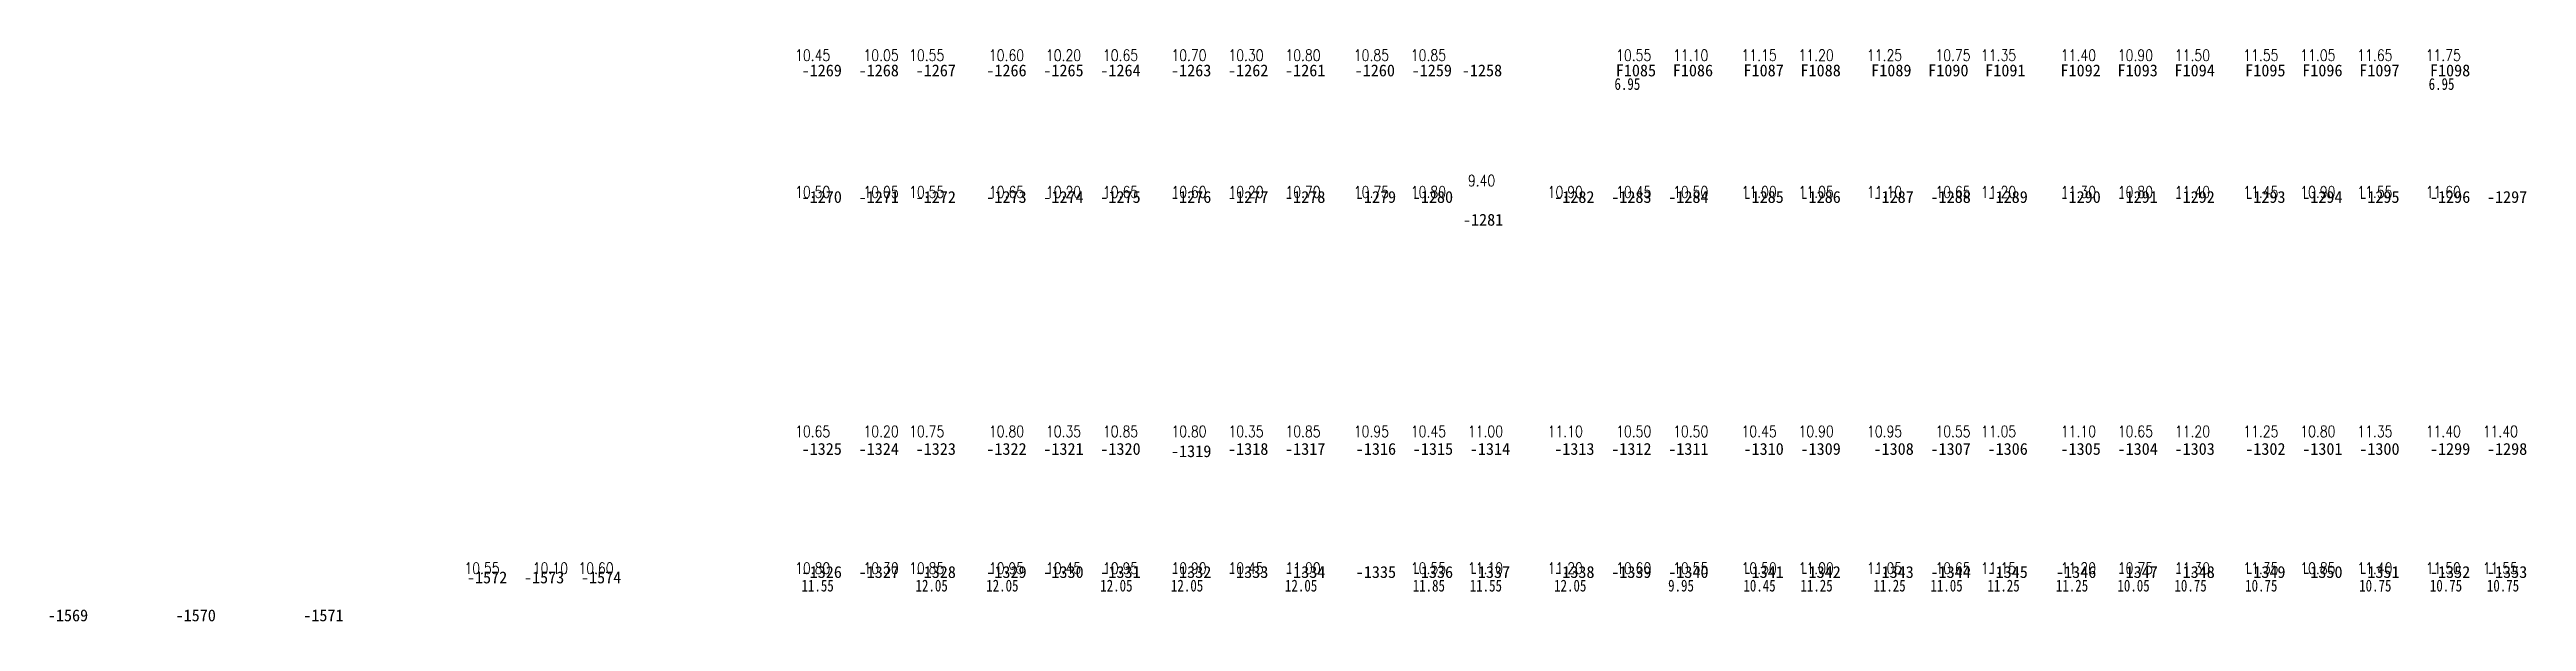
# Model space of a CAD drawing. Header units: millimetres. Extents: x 750450 to 1215890, y -2608 to 304071.
# Drawn here: x 760708 to 869316, y 117486 to 142571 of the extents above; entities that cross this region are included whole.
import ezdxf
from ezdxf.enums import TextEntityAlignment as Align

# ---------------------------------------------------------------- set-up
doc = ezdxf.new("R2010")
doc.units = ezdxf.units.MM
doc.header["$LTSCALE"] = 1000
for name, color, linetype in [('p-a-price-generated', 96, 'Continuous'), ('P_number', 120, 'Continuous'), ('P_price', 211, 'Continuous')]:
    doc.layers.add(name, color=color, linetype=linetype)
doc.styles.add('romand', font='romand.shx', dxfattribs={"width": 0.8})
doc.styles.add('华文细黑', font='STXIHEI.TTF')
doc.styles.add('黑体', font='simhei.ttf', dxfattribs={"width": 0.8})

msp = doc.modelspace()

# ---------------------------------------------------------------- texts
at = {"layer": 'p-a-price-generated', "style": 'romand', "width": 0.8}
for s, p in [('10.45', (793398, 142071, 0)), ('10.05', (796398, 142071, 0)), ('10.55', (798398, 142071, 0)), ('10.60', (801898, 142071, 0)), ('10.20', (804398, 142071, 0)), ('10.65', (806898, 142071, 0)), ('10.70', (809898, 142071, 0)), ('10.30', (812398, 142071, 0)), ('10.80', (814898, 142071, 0)), ('10.85', (817898, 142071, 0)), ('10.85', (820398, 142071, 0)), ('10.55', (829398, 142071, 0)), ('11.10', (831898, 142071, 0)), ('11.15', (834898, 142071, 0)), ('11.20', (837398, 142071, 0)), ('11.25', (840398, 142071, 0)), ('10.75', (843398, 142071, 0)), ('11.35', (845398, 142071, 0)), ('11.40', (848898, 142071, 0)), ('10.90', (851398, 142071, 0)), ('11.50', (853898, 142071, 0)), ('11.55', (856898, 142071, 0)), ('11.05', (859398, 142071, 0)), ('11.65', (861898, 142071, 0)), ('11.75', (864898, 142071, 0)), ('9.40', (822898, 136571, 0)), ('10.50', (793398, 136071, 0)), ('10.05', (796398, 136071, 0)), ('10.55', (798398, 136071, 0)), ('10.65', (801898, 136071, 0)), ('10.20', (804398, 136071, 0)), ('10.65', (806898, 136071, 0)), ('10.60', (809898, 136071, 0)), ('10.20', (812398, 136071, 0)), ('10.70', (814898, 136071, 0)), ('10.75', (817898, 136071, 0)), ('10.80', (820398, 136071, 0)), ('10.90', (826398, 136071, 0)), ('10.45', (829398, 136071, 0)), ('10.50', (831898, 136071, 0)), ('11.00', (834898, 136071, 0)), ('11.05', (837398, 136071, 0)), ('11.10', (840398, 136071, 0)), ('10.65', (843398, 136071, 0)), ('11.20', (845398, 136071, 0)), ('11.30', (848898, 136071, 0)), ('10.80', (851398, 136071, 0)), ('11.40', (853898, 136071, 0)), ('11.45', (856898, 136071, 0)), ('10.90', (859398, 136071, 0)), ('11.55', (861898, 136071, 0)), ('11.60', (864898, 136071, 0)), ('10.65', (793398, 125571, 0)), ('10.20', (796398, 125571, 0)), ('10.75', (798398, 125571, 0)), ('10.80', (801898, 125571, 0)), ('10.35', (804398, 125571, 0)), ('10.85', (806898, 125571, 0)), ('10.80', (809898, 125571, 0)), ('10.35', (812398, 125571, 0)), ('10.85', (814898, 125571, 0)), ('10.95', (817898, 125571, 0)), ('10.45', (820398, 125571, 0)), ('11.00', (822898, 125571, 0)), ('11.10', (826398, 125571, 0)), ('10.50', (829398, 125571, 0)), ('10.50', (831898, 125571, 0)), ('10.45', (834898, 125571, 0)), ('10.90', (837398, 125571, 0)), ('10.95', (840398, 125571, 0)), ('10.55', (843398, 125571, 0)), ('11.05', (845398, 125571, 0)), ('11.10', (848898, 125571, 0)), ('10.65', (851398, 125571, 0)), ('11.20', (853898, 125571, 0)), ('11.25', (856898, 125571, 0)), ('10.80', (859398, 125571, 0)), ('11.35', (861898, 125571, 0)), ('11.40', (864898, 125571, 0)), ('11.40', (867398, 125571, 0)), ('10.55', (778898, 119571, 0)), ('10.10', (781898, 119571, 0)), ('10.60', (783898, 119571, 0)), ('10.80', (793398, 119571, 0)), ('10.30', (796398, 119571, 0)), ('10.85', (798398, 119571, 0)), ('10.95', (801898, 119571, 0)), ('10.45', (804398, 119571, 0)), ('10.95', (806898, 119571, 0)), ('10.90', (809898, 119571, 0)), ('10.45', (812398, 119571, 0)), ('11.00', (814898, 119571, 0)), ('10.55', (820398, 119571, 0)), ('11.10', (822898, 119571, 0)), ('11.20', (826398, 119571, 0)), ('10.60', (829398, 119571, 0)), ('10.55', (831898, 119571, 0)), ('10.50', (834898, 119571, 0)), ('11.00', (837398, 119571, 0)), ('11.05', (840398, 119571, 0)), ('10.65', (843398, 119571, 0)), ('11.15', (845398, 119571, 0)), ('11.20', (848898, 119571, 0)), ('10.75', (851398, 119571, 0)), ('11.30', (853898, 119571, 0)), ('11.35', (856898, 119571, 0)), ('10.85', (859398, 119571, 0)), ('11.40', (861898, 119571, 0)), ('11.50', (864898, 119571, 0)), ('11.55', (867398, 119571, 0))]:
    msp.add_text(s, height=500, dxfattribs=at).set_placement(p)
at = {"layer": 'P_number', "style": '华文细黑'}
for s, p in [('-1269', (794567, 141650)), ('-1268', (797067, 141650)), ('-1267', (799567, 141650)), ('-1266', (802667, 141650)), ('-1265', (805167, 141650)), ('-1264', (807667, 141650)), ('-1263', (810767, 141650)), ('-1262', (813267, 141650)), ('-1261', (815767, 141650)), ('-1260', (818817, 141650)), ('-1259', (821317, 141650)), ('-1258', (823517, 141650)), ('F1085', (830267, 141650)), ('F1086', (832767, 141650)), ('F1087', (835867, 141650)), ('F1088', (838367, 141650)), ('F1089', (841467, 141650)), ('F1090', (843967, 141650)), ('F1091', (846467, 141650)), ('F1092', (849767, 141650)), ('F1093', (852267, 141650)), ('F1094', (854767, 141650)), ('F1095', (857867, 141650)), ('F1096', (860367, 141650)), ('F1097', (862867, 141650)), ('F1098', (865967, 141650)), ('-1270', (794567, 136100, 0)), ('-1271', (797067, 136100, 0)), ('-1272', (799567, 136100, 0)), ('-1273', (802667, 136100, 0)), ('-1274', (805167, 136100, 0)), ('-1275', (807667, 136100, 0)), ('-1276', (810767, 136100, 0)), ('-1277', (813267, 136100, 0)), ('-1278', (815767, 136100, 0)), ('-1279', (818867, 136100)), ('-1280', (821367, 136100)), ('-1282', (827567, 136100, 0)), ('-1283', (830067, 136100, 0)), ('-1284', (832567, 136100, 0)), ('-1285', (835867, 136100, 0)), ('-1286', (838367, 136100, 0)), ('-1287', (841567, 136100, 0)), ('-1288', (844067, 136100, 0)), ('-1289', (846567, 136100, 0)), ('-1290', (849767, 136100, 0)), ('-1291', (852267, 136100, 0)), ('-1292', (854767, 136100, 0)), ('-1293', (857867, 136100, 0)), ('-1294', (860367, 136100, 0)), ('-1295', (862867, 136100, 0)), ('-1296', (865967, 136100, 0)), ('-1297', (868467, 136100, 0)), ('-1281', (823567, 135100)), ('-1325', (794567, 125050, 0)), ('-1324', (797067, 125050, 0)), ('-1323', (799567, 125050, 0)), ('-1322', (802667, 125050, 0)), ('-1321', (805167, 125050, 0)), ('-1320', (807667, 125050, 0)), ('-1319', (810767, 124950, 0)), ('-1318', (813267, 125050, 0)), ('-1317', (815767, 125050, 0)), ('-1316', (818867, 125050, 0)), ('-1315', (821367, 125050, 0)), ('-1314', (823867, 125050)), ('-1313', (827567, 125050, 0)), ('-1312', (830067, 125050, 0)), ('-1311', (832567, 125050, 0)), ('-1310', (835867, 125050, 0)), ('-1309', (838367, 125050, 0)), ('-1308', (841567, 125050, 0)), ('-1307', (844067, 125050, 0)), ('-1306', (846567, 125050, 0)), ('-1305', (849767, 125050, 0)), ('-1304', (852267, 125050, 0)), ('-1303', (854767, 125050, 0)), ('-1302', (857867, 125050, 0)), ('-1301', (860367, 125050, 0)), ('-1300', (862867, 125050, 0)), ('-1299', (865967, 125050, 0)), ('-1298', (868467, 125050, 0)), ('-1572', (779894, 119414, 0)), ('-1573', (782394, 119414, 0)), ('-1574', (784894, 119414, 0)), ('-1326', (794567, 119650, 0)), ('-1327', (797067, 119650, 0)), ('-1328', (799567, 119650, 0)), ('-1329', (802667, 119650, 0)), ('-1330', (805167, 119650, 0)), ('-1331', (807667, 119650, 0)), ('-1332', (810767, 119650, 0)), ('-1333', (813267, 119650, 0)), ('-1334', (815767, 119650, 0)), ('-1335', (818867, 119650, 0)), ('-1336', (821367, 119650, 0)), ('-1337', (823867, 119650, 0)), ('-1338', (827567, 119650, 0)), ('-1339', (830067, 119650, 0)), ('-1340', (832567, 119650, 0)), ('-1341', (835867, 119650, 0)), ('-1342', (838367, 119650, 0)), ('-1343', (841567, 119650, 0)), ('-1344', (844067, 119650, 0)), ('-1345', (846567, 119650, 0)), ('-1346', (849569, 119650, 0)), ('-1347', (852267, 119650, 0)), ('-1348', (854767, 119650, 0)), ('-1349', (857867, 119650, 0)), ('-1350', (860367, 119650, 0)), ('-1351', (862867, 119650, 0)), ('-1352', (865967, 119650, 0)), ('-1353', (868467, 119650, 0)), ('-1569', (761517, 117750)), ('-1570', (767117, 117750)), ('-1571', (772717, 117750, 0))]:
    msp.add_text(s, height=520, dxfattribs=at).set_placement(p, align=Align.MIDDLE)
at = {"layer": 'P_price', "style": '黑体', "width": 0.8}
for s, p in [('6.95', (829327, 140800)), ('6.95', (865027, 140800)), ('11.55', (793680, 118800)), ('12.05', (798680, 118800)), ('12.05', (801780, 118800)), ('12.05', (806780, 118800)), ('12.05', (809880, 118800)), ('12.05', (814880, 118800)), ('11.85', (820480, 118800)), ('11.55', (822980, 118800)), ('12.05', (826680, 118800)), ('9.95', (831680, 118800)), ('10.45', (834980, 118800)), ('11.25', (837480, 118800)), ('11.25', (840680, 118800)), ('11.05', (843180, 118800)), ('11.25', (845680, 118800)), ('11.25', (848683, 118800)), ('10.05', (851380, 118800)), ('10.75', (853880, 118800)), ('10.75', (856980, 118800)), ('10.75', (861980, 118800)), ('10.75', (865080, 118800)), ('10.75', (867580, 118800))]:
    msp.add_text(s, height=520, dxfattribs=at).set_placement(p)

doc.saveas('drawing.dxf')
